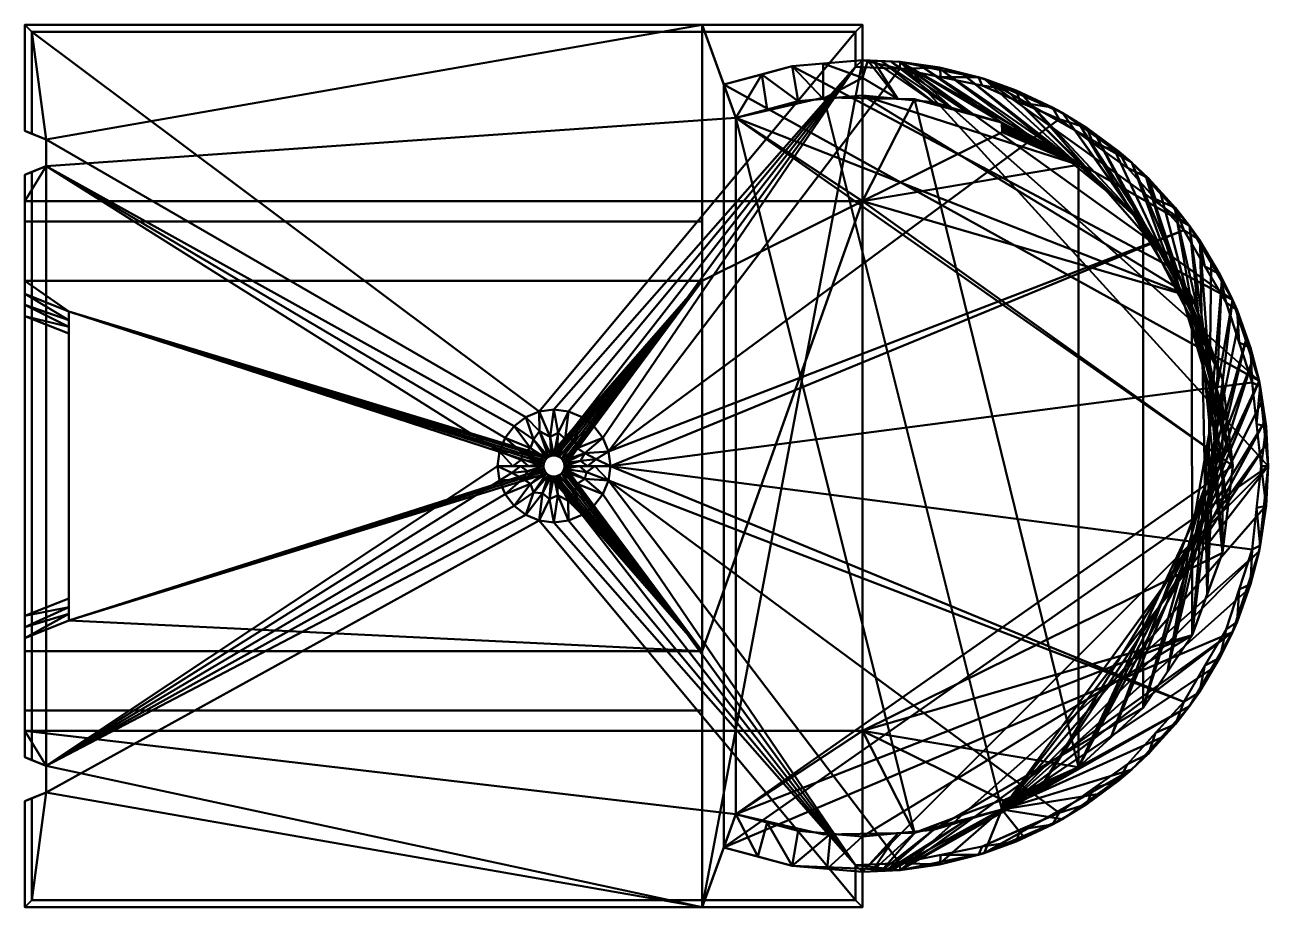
# Model space of a CAD drawing. Header units: millimetres. Extents: x -4 to 701, y -250 to 250.
import ezdxf

# ---------------------------------------------------------------- set-up
doc = ezdxf.new("R2010")
doc.units = ezdxf.units.MM
doc.layers.add('A-GENM', color=13, linetype='Continuous', lineweight=30)

# ---------------------------------------------------------------- blocks, each defined once
blk = doc.blocks.new('FamilyGeomCombination_22498-ビュー 1')
at = {"layer": 'A-GENM', "lineweight": 40}
mesh = blk.add_polyface(dxfattribs=at)
corners = [(471, -230, -51), (492.42, -229, -51), (539.93, -219.43, -51), (584.37, -200.12, -51), (623.78, -171.93, -51), (656.41, -136.1, -51), (680.81, -94.24, -51), (695.9, -48.19, -51), (701, 0, -51), (695.9, 48.19, -51), (680.81, 94.24, -51), (656.41, 136.1, -51), (623.78, 171.93, -51), (584.37, 200.12, -51), (539.93, 219.43, -51), (492.42, 229, -51), (471, 230, -51), (431.06, 226.51, -51), (392.34, 216.13, -51), (380.01, 250, -51), (380.01, -250, -51), (392.34, -216.13, -51), (431.06, -226.51, -51)]
mesh.append_faces([[corners[k] for k in face] for face in [(21, 18, 19, 20)]], dxfattribs={"vtx0": -1})
mesh.append_faces([[corners[k] for k in face] for face in [(17, 10, 15, 16)]], dxfattribs={"vtx0": -1, "vtx1": -1})
mesh.append_faces([[corners[k] for k in face] for face in [(1, 6, 21, 22)]], dxfattribs={"vtx0": -1, "vtx1": -1, "vtx3": -1})
mesh.append_faces([[corners[k] for k in face] for face in [(10, 17, 18, 9), (11, 14, 15, 10), (5, 1, 2, 4)]], dxfattribs={"vtx0": -1, "vtx2": -1})
mesh.append_faces([[corners[k] for k in face] for face in [(21, 6, 7, 8)]], dxfattribs={"vtx0": -1, "vtx3": -1})
mesh.append_faces([[corners[k] for k in face] for face in [(0, 1, 22)]], dxfattribs={"vtx1": -1})
mesh.append_faces([[corners[k] for k in face] for face in [(5, 6, 1)]], dxfattribs={"vtx1": -1, "vtx2": -1})
mesh.append_faces([[corners[k] for k in face] for face in [(8, 9, 18, 21)]], dxfattribs={"vtx1": -1, "vtx2": -1, "vtx3": -1})
mesh.append_faces([[corners[k] for k in face] for face in [(12, 13, 14, 11), (2, 3, 4)]], dxfattribs={"vtx2": -1})
mesh = blk.add_polyface(dxfattribs=at)
corners = [(471, 210, -61), (511.19, 206.12, -61), (549.89, 194.62, -61), (593.4, 170.64, -61), (630.06, 137.12, -61), (657.81, 95.92, -61), (675.12, 49.35, -61), (681, 0.03, -61), (675.13, -49.3, -61), (657.84, -95.87, -61), (630.09, -137.08, -61), (593.44, -170.61, -61), (549.94, -194.6, -61), (511.21, -206.11, -61), (471, -210, -61), (434.53, -206.81, -61), (399.18, -197.34, -61), (380.01, -250, -61), (380.01, 250, -61), (399.18, 197.34, -61), (434.53, 206.81, -61)]
mesh.append_faces([[corners[k] for k in face] for face in [(7, 16, 19)]], dxfattribs={"vtx0": -1, "vtx1": -1, "vtx2": -1})
mesh.append_faces([[corners[k] for k in face] for face in [(14, 9, 10, 13)]], dxfattribs={"vtx0": -1, "vtx2": -1})
mesh.append_faces([[corners[k] for k in face] for face in [(19, 5, 6, 7), (16, 7, 8, 9)]], dxfattribs={"vtx0": -1, "vtx3": -1})
mesh.append_faces([[corners[k] for k in face] for face in [(18, 19, 16, 17)]], dxfattribs={"vtx1": -1})
mesh.append_faces([[corners[k] for k in face] for face in [(4, 5, 0, 3), (15, 16, 9, 14)]], dxfattribs={"vtx1": -1, "vtx2": -1})
mesh.append_faces([[corners[k] for k in face] for face in [(1, 2, 3, 0)]], dxfattribs={"vtx2": -1})
mesh.append_faces([[corners[k] for k in face] for face in [(19, 20, 0, 5)]], dxfattribs={"vtx2": -1, "vtx3": -1})
mesh.append_faces([[corners[k] for k in face] for face in [(10, 11, 12, 13)]], dxfattribs={"vtx3": -1})
mesh = blk.add_polyface(dxfattribs=at)
corners = [(392.34, 216.13, -51), (399.18, 197.34, -61), (380.01, 250, -61), (380.01, 250, -51)]
mesh.append_faces([[corners[k] for k in face] for face in [(0, 1, 2), (2, 3, 0)]], dxfattribs={"vtx2": -1})
mesh = blk.add_polyface(dxfattribs=at)
corners = [(380.01, 250, -51), (380.01, 250, -61), (380.01, -250, -61), (380.01, -250, -51)]
mesh.append_faces([[corners[k] for k in face] for face in [(0, 1, 2, 3)]])
mesh = blk.add_polyface(dxfattribs=at)
corners = [(392.34, 216.13, -51), (431.06, 226.51, -51), (471, 230, -51), (471, 220, -56), (471, 210, -61), (434.53, 206.81, -61), (399.18, 197.34, -61), (448.75, 208.05, -61), (448.75, 228.05, -51), (413.91, 221.91, -51), (416.85, 202.07, -61)]
mesh.append_faces([[corners[k] for k in face] for face in [(3, 8, 2)]], dxfattribs={"vtx0": -1})
mesh.append_faces([[corners[k] for k in face] for face in [(6, 9, 10), (1, 5, 9)]], dxfattribs={"vtx0": -1, "vtx1": -1})
mesh.append_faces([[corners[k] for k in face] for face in [(7, 8, 3)]], dxfattribs={"vtx0": -1, "vtx1": -1, "vtx2": -1})
mesh.append_faces([[corners[k] for k in face] for face in [(9, 5, 10), (7, 1, 8)]], dxfattribs={"vtx0": -1, "vtx2": -1})
mesh.append_faces([[corners[k] for k in face] for face in [(7, 5, 1)]], dxfattribs={"vtx1": -1, "vtx2": -1})
mesh.append_faces([[corners[k] for k in face] for face in [(6, 0, 9), (3, 4, 7)]], dxfattribs={"vtx2": -1})
mesh = blk.add_polyface(dxfattribs=at)
corners = [(471, 230, -51), (492.42, 229, -51), (549.89, 194.62, -61), (511.19, 206.12, -61), (471, 210, -61), (471, 220, -56), (481.71, 229.5, -51), (477.13, 229.71, -51), (491.09, 208.06, -61), (474.07, 229.86, -51), (487.07, 229.25, -51), (530.54, 200.37, -61), (520.86, 203.24, -61)]
mesh.append_faces([[corners[k] for k in face] for face in [(5, 8, 4)]], dxfattribs={"vtx0": -1})
mesh.append_faces([[corners[k] for k in face] for face in [(7, 8, 9), (1, 11, 10)]], dxfattribs={"vtx0": -1, "vtx1": -1})
mesh.append_faces([[corners[k] for k in face] for face in [(5, 9, 8)]], dxfattribs={"vtx0": -1, "vtx1": -1, "vtx2": -1})
mesh.append_faces([[corners[k] for k in face] for face in [(7, 3, 8), (10, 11, 12)]], dxfattribs={"vtx0": -1, "vtx2": -1})
mesh.append_faces([[corners[k] for k in face] for face in [(2, 11, 1)]], dxfattribs={"vtx1": -1})
mesh.append_faces([[corners[k] for k in face] for face in [(6, 10, 12), (12, 3, 6), (7, 6, 3)]], dxfattribs={"vtx1": -1, "vtx2": -1})
mesh.append_faces([[corners[k] for k in face] for face in [(5, 0, 9)]], dxfattribs={"vtx2": -1})
mesh = blk.add_polyface(dxfattribs=at)
corners = [(492.42, 229, -51), (539.93, 219.43, -51), (584.37, 200.12, -51), (623.78, 171.93, -51), (656.41, 136.1, -51), (680.81, 94.24, -51), (695.9, 48.19, -51), (701, 0, -51), (549.94, -194.6, -61), (593.44, -170.61, -61), (630.09, -137.08, -61), (657.84, -95.87, -61), (675.13, -49.3, -61), (681, 0.03, -61), (675.12, 49.35, -61), (657.81, 95.92, -61), (630.06, 137.12, -61), (593.4, 170.64, -61), (549.89, 194.62, -61), (562.15, 209.77, -51), (640.09, 154.01, -51), (688.35, 71.21, -51), (668.61, 115.17, -51), (666.48, -72.59, -61), (604.07, 186.02, -51), (666.47, 72.64, -61), (698.45, 24.09, -51), (572.56, 182.12, -61), (516.18, 224.21, -51), (528.05, 221.82, -51), (643.96, -116.48, -61), (643.93, 116.52, -61), (611.73, 153.88, -61), (551.04, 214.6, -51), (611.76, -153.85, -61), (678.07, -24.64, -61), (631.94, 162.97, -51), (678.06, 24.69, -61), (674.71, 104.7, -51), (662.51, 125.63, -51), (613.93, 178.97, -51), (594.22, 193.07, -51), (571.69, -182.61, -61), (699.72, 12.05, -51), (697.17, 36.14, -51), (504.3, 226.61, -51), (684.58, 82.72, -51), (573.26, 204.95, -51), (692.12, 59.7, -51), (648.25, 145.06, -51)]
mesh.append_faces([[corners[k] for k in face] for face in [(8, 43, 7), (45, 18, 0)]], dxfattribs={"vtx0": -1})
mesh.append_faces([[corners[k] for k in face] for face in [(33, 32, 1), (22, 23, 39), (10, 48, 34), (23, 38, 11), (16, 19, 31), (32, 33, 16), (11, 5, 30), (13, 49, 35), (24, 25, 41), (18, 45, 27), (30, 21, 10), (38, 23, 22), (14, 3, 37), (9, 26, 42), (31, 2, 15), (49, 13, 20)]], dxfattribs={"vtx0": -1, "vtx1": -1})
mesh.append_faces([[corners[k] for k in face] for face in [(30, 46, 21), (37, 3, 36), (34, 48, 6), (39, 23, 12), (12, 4, 39), (14, 24, 40), (30, 5, 46), (17, 28, 29), (36, 13, 37), (28, 17, 27), (14, 40, 3), (15, 2, 41), (42, 26, 43), (9, 6, 44), (10, 21, 48)]], dxfattribs={"vtx0": -1, "vtx2": -1})
mesh.append_faces([[corners[k] for k in face] for face in [(31, 19, 47, 2)]], dxfattribs={"vtx0": -1, "vtx3": -1})
mesh.append_faces([[corners[k] for k in face] for face in [(36, 20, 13), (12, 35, 4), (8, 42, 43), (25, 15, 41), (29, 1, 32), (32, 17, 29), (44, 26, 9), (33, 19, 16), (9, 34, 6), (14, 25, 24), (38, 5, 11), (45, 28, 27), (49, 4, 35)]], dxfattribs={"vtx1": -1, "vtx2": -1})
mesh = blk.add_polyface(dxfattribs=at)
corners = [(701, 0, -51), (695.9, -48.19, -51), (680.81, -94.24, -51), (656.41, -136.1, -51), (623.78, -171.93, -51), (584.37, -200.12, -51), (539.93, -219.43, -51), (492.42, -229, -51), (549.94, -194.6, -61), (549.94, -194.6, -61), (549.94, -194.6, -61), (549.94, -194.6, -61), (549.94, -194.6, -61), (549.94, -194.6, -61), (549.94, -194.6, -61), (549.94, -194.6, -61), (549.94, -194.6, -61), (604.07, -186.02, -51), (549.94, -194.6, -61), (549.94, -194.6, -61), (549.94, -194.6, -61), (640.09, -154.01, -51), (562.15, -209.77, -51), (516.18, -224.21, -51), (549.94, -194.6, -61), (668.61, -115.17, -51), (688.35, -71.21, -51), (698.45, -24.09, -51)]
mesh.append_faces([[corners[k] for k in face] for face in [(22, 6, 9), (12, 2, 25), (17, 5, 10), (8, 23, 7), (26, 2, 19), (27, 14, 0), (26, 13, 1), (3, 18, 25), (16, 6, 23), (15, 5, 22), (17, 24, 4), (27, 1, 20)]])
mesh.append_faces([[corners[k] for k in face] for face in [(11, 21, 4)]], dxfattribs={"vtx0": -1})
mesh.append_faces([[corners[k] for k in face] for face in [(11, 3, 21)]], dxfattribs={"vtx2": -1})
mesh = blk.add_polyface(dxfattribs=at)
corners = [(380.01, -250, -51), (380.01, -250, -61), (399.18, -197.34, -61), (392.34, -216.13, -51)]
mesh.append_faces([[corners[k] for k in face] for face in [(0, 1, 2), (2, 3, 0)]], dxfattribs={"vtx2": -1})
mesh = blk.add_polyface(dxfattribs=at)
corners = [(471, -230, -51), (431.06, -226.51, -51), (392.34, -216.13, -51), (399.18, -197.34, -61), (434.53, -206.81, -61), (471, -210, -61), (416.85, -202.07, -61), (411.7, -221.32, -51), (452.77, -208.4, -61), (451.03, -228.25, -51)]
mesh.append_faces([[corners[k] for k in face] for face in [(3, 7, 2)]], dxfattribs={"vtx0": -1})
mesh.append_faces([[corners[k] for k in face] for face in [(1, 8, 9), (5, 9, 8)]], dxfattribs={"vtx0": -1, "vtx1": -1})
mesh.append_faces([[corners[k] for k in face] for face in [(6, 1, 7), (1, 6, 4), (1, 4, 8)]], dxfattribs={"vtx0": -1, "vtx2": -1})
mesh.append_faces([[corners[k] for k in face] for face in [(3, 6, 7)]], dxfattribs={"vtx1": -1, "vtx2": -1})
mesh.append_faces([[corners[k] for k in face] for face in [(5, 0, 9)]], dxfattribs={"vtx2": -1})
mesh = blk.add_polyface(dxfattribs=at)
corners = [(492.42, -229, -51), (471, -230, -51), (471, -210, -61), (511.21, -206.11, -61), (549.94, -194.6, -61), (481.71, -229.5, -51), (530.57, -200.36, -61), (487.07, -229.25, -51), (484.39, -229.38, -51), (476.36, -229.75, -51), (491.11, -208.06, -61), (501.16, -207.09, -61)]
mesh.append_faces([[corners[k] for k in face] for face in [(4, 7, 6), (3, 5, 11), (1, 10, 9)]], dxfattribs={"vtx0": -1, "vtx1": -1})
mesh.append_faces([[corners[k] for k in face] for face in [(3, 8, 5), (6, 7, 8), (9, 10, 11)]], dxfattribs={"vtx0": -1, "vtx2": -1})
mesh.append_faces([[corners[k] for k in face] for face in [(2, 10, 1)]], dxfattribs={"vtx1": -1})
mesh.append_faces([[corners[k] for k in face] for face in [(5, 9, 11), (3, 6, 8)]], dxfattribs={"vtx1": -1, "vtx2": -1})
mesh.append_faces([[corners[k] for k in face] for face in [(4, 0, 7)]], dxfattribs={"vtx2": -1})
blk = doc.blocks.new('FamilyGeomCombination_23152-ビュー 1')
at = {"layer": 'A-GENM', "lineweight": 40}
mesh = blk.add_polyface(dxfattribs=at)
corners = [(467, 246, 4), (471, 250), (-4, 250), (0, 246, 4)]
mesh.append_faces([[corners[k] for k in face] for face in [(0, 1, 2, 3)]])
mesh = blk.add_polyface(dxfattribs=at)
corners = [(0, 246, 4), (-4, 250), (-4, 190), (0, 188.33, 4)]
mesh.append_faces([[corners[k] for k in face] for face in [(0, 1, 2, 3)]])
mesh = blk.add_polyface(dxfattribs=at)
corners = [(-4, 150, -1241), (-4, 150, -249.5), (-4, 138.5, -139.5), (-4, 105, -106), (-4, 97.5, -106), (-4, 85, -31), (-4, -85, -31), (-4, -97.5, -106), (-4, -105, -106), (-4, -138.5, -139.5), (-4, -150, -249.5), (-4, -150, -1241), (-4, -165, -1241), (-4, -165), (-4, 165), (-4, 165, -1241), (-4, 250, -1241), (-4, 190, -1241), (-4, 190), (-4, 250), (-4, -190, -1241), (-4, -250, -1241), (-4, -250), (-4, -190)]
mesh.append_faces([[corners[k] for k in face] for face in [(17, 18, 19, 16), (21, 22, 23, 20)]])
mesh.append_faces([[corners[k] for k in face] for face in [(14, 2, 3, 5)]], dxfattribs={"vtx0": -1, "vtx2": -1, "vtx3": -1})
mesh.append_faces([[corners[k] for k in face] for face in [(4, 5, 3)]], dxfattribs={"vtx1": -1})
mesh.append_faces([[corners[k] for k in face] for face in [(9, 10, 13), (1, 2, 14)]], dxfattribs={"vtx1": -1, "vtx2": -1})
mesh.append_faces([[corners[k] for k in face] for face in [(8, 9, 13, 6)]], dxfattribs={"vtx1": -1, "vtx2": -1, "vtx3": -1})
mesh.append_faces([[corners[k] for k in face] for face in [(5, 6, 13, 14)]], dxfattribs={"vtx1": -1, "vtx3": -1})
mesh.append_faces([[corners[k] for k in face] for face in [(6, 7, 8), (15, 0, 1, 14)]], dxfattribs={"vtx2": -1})
mesh.append_faces([[corners[k] for k in face] for face in [(10, 11, 12, 13)]], dxfattribs={"vtx3": -1})
mesh = blk.add_polyface(dxfattribs=at)
corners = [(380.01, -250, -1241), (-4, -250, -1241), (-4, -190, -1241), (8, -185, -1241), (8, -170, -1241), (-4, -165, -1241), (-4, -150, -1241), (471, -150, -1241), (550.14, -189.13, -1241), (550.77, -189.55, -1241), (551.28, -190.12, -1241), (551.63, -190.8, -1241), (551.8, -191.55, -1241), (551.77, -192.31, -1241), (551.55, -193.04, -1241), (551.15, -193.69, -1241), (550.6, -194.22, -1241), (549.94, -194.6, -1241), (500.42, -207.93, -1241), (449.15, -208.86, -1241), (399.18, -197.34, -1241), (-4, 250, -1241), (380.01, 250, -1241), (399.18, 197.34, -1241), (449.15, 208.86, -1241), (500.42, 207.93, -1241), (549.94, 194.6, -1241), (550.6, 194.22, -1241), (551.15, 193.69, -1241), (551.55, 193.04, -1241), (551.77, 192.31, -1241), (551.8, 191.55, -1241), (551.63, 190.8, -1241), (551.28, 190.12, -1241), (550.77, 189.55, -1241), (550.14, 189.13, -1241), (471, 150, -1241), (-4, 150, -1241), (-4, 165, -1241), (8, 170, -1241), (8, 185, -1241), (-4, 190, -1241)]
mesh.append_faces([[corners[k] for k in face] for face in [(16, 14, 15), (3, 0, 1, 2)]], dxfattribs={"vtx0": -1})
mesh.append_faces([[corners[k] for k in face] for face in [(37, 39, 23, 36)]], dxfattribs={"vtx0": -1, "vtx1": -1, "vtx2": -1})
mesh.append_faces([[corners[k] for k in face] for face in [(0, 3, 4), (20, 6, 7), (18, 7, 8)]], dxfattribs={"vtx0": -1, "vtx2": -1})
mesh.append_faces([[corners[k] for k in face] for face in [(7, 18, 19, 20), (26, 31, 32, 33), (26, 33, 34, 35)]], dxfattribs={"vtx0": -1, "vtx3": -1})
mesh.append_faces([[corners[k] for k in face] for face in [(5, 6, 4), (29, 30, 27, 28), (38, 39, 37), (21, 22, 40, 41)]], dxfattribs={"vtx1": -1})
mesh.append_faces([[corners[k] for k in face] for face in [(12, 13, 17, 11), (10, 11, 17, 9), (24, 25, 36, 23)]], dxfattribs={"vtx1": -1, "vtx2": -1})
mesh.append_faces([[corners[k] for k in face] for face in [(20, 0, 4, 6)]], dxfattribs={"vtx1": -1, "vtx2": -1, "vtx3": -1})
mesh.append_faces([[corners[k] for k in face] for face in [(13, 14, 16, 17), (8, 9, 17, 18), (26, 27, 30, 31), (25, 26, 35, 36), (39, 40, 22, 23)]], dxfattribs={"vtx1": -1, "vtx3": -1})
mesh = blk.add_polyface(dxfattribs=at)
corners = [(380.01, 250, -1241), (-4, 250, -1241), (-4, 250), (471, 250), (471, 250, -51), (380.01, 250, -51), (380.01, 250, -61)]
mesh.append_faces([[corners[k] for k in face] for face in [(2, 5, 6)]], dxfattribs={"vtx0": -1, "vtx2": -1})
mesh.append_faces([[corners[k] for k in face] for face in [(1, 2, 6, 0)]], dxfattribs={"vtx1": -1})
mesh.append_faces([[corners[k] for k in face] for face in [(3, 4, 5, 2)]], dxfattribs={"vtx2": -1})
mesh = blk.add_polyface(dxfattribs=at)
corners = [(380.01, -250, -61), (399.18, -197.34, -61), (449.15, -208.86, -61), (500.42, -207.93, -61), (549.94, -194.6, -61), (593.44, -170.61, -61), (630.09, -137.08, -61), (657.84, -95.87, -61), (675.13, -49.3, -61), (681, 0.03, -61), (675.12, 49.35, -61), (657.81, 95.92, -61), (630.06, 137.12, -61), (593.4, 170.64, -61), (549.89, 194.62, -61), (500.38, 207.93, -61), (449.13, 208.86, -61), (399.18, 197.34, -61), (380.01, 250, -61)]
mesh.append_faces([[corners[k] for k in face] for face in [(10, 8, 9)]], dxfattribs={"vtx0": -1})
mesh.append_faces([[corners[k] for k in face] for face in [(13, 5, 6, 12), (17, 3, 4, 16)]], dxfattribs={"vtx0": -1, "vtx2": -1})
mesh.append_faces([[corners[k] for k in face] for face in [(17, 1, 2, 3), (5, 13, 14, 15)]], dxfattribs={"vtx0": -1, "vtx3": -1})
mesh.append_faces([[corners[k] for k in face] for face in [(0, 1, 17, 18)]], dxfattribs={"vtx1": -1})
mesh.append_faces([[corners[k] for k in face] for face in [(6, 7, 11, 12), (4, 5, 15, 16), (7, 8, 10, 11)]], dxfattribs={"vtx1": -1, "vtx3": -1})
mesh = blk.add_polyface(dxfattribs=at)
corners = [(471, 250, -51), (471, 230, -51), (492.42, 229, -51), (539.93, 219.43, -51), (584.37, 200.12, -51), (623.78, 171.93, -51), (656.41, 136.1, -51), (680.81, 94.24, -51), (695.9, 48.19, -51), (701, 0, -51), (695.9, -48.19, -51), (680.81, -94.24, -51), (656.41, -136.1, -51), (623.78, -171.93, -51), (584.37, -200.12, -51), (539.93, -219.43, -51), (492.42, -229, -51), (471, -230, -51), (471, -250, -51), (380.01, -250, -51), (380.01, 250, -51)]
mesh.append_faces([[corners[k] for k in face] for face in [(15, 13, 14)]], dxfattribs={"vtx0": -1})
mesh.append_faces([[corners[k] for k in face] for face in [(9, 17, 1, 2)]], dxfattribs={"vtx0": -1, "vtx1": -1, "vtx3": -1})
mesh.append_faces([[corners[k] for k in face] for face in [(6, 2, 3, 5)]], dxfattribs={"vtx0": -1, "vtx2": -1})
mesh.append_faces([[corners[k] for k in face] for face in [(7, 8, 2, 6), (8, 9, 2), (11, 12, 16, 10)]], dxfattribs={"vtx1": -1, "vtx2": -1})
mesh.append_faces([[corners[k] for k in face] for face in [(16, 17, 9, 10), (15, 16, 12, 13)]], dxfattribs={"vtx1": -1, "vtx3": -1})
mesh.append_faces([[corners[k] for k in face] for face in [(20, 0, 1, 19), (3, 4, 5)]], dxfattribs={"vtx2": -1})
mesh.append_faces([[corners[k] for k in face] for face in [(17, 18, 19, 1)]], dxfattribs={"vtx2": -1, "vtx3": -1})
mesh = blk.add_polyface(dxfattribs=at)
corners = [(380.01, 138.5, -139.5), (380.01, 150, -249.5), (380.01, 150, -106), (380.01, 105, -106), (380.01, -138.5, -139.5), (380.01, -105, -106), (380.01, -150, -106), (380.01, -150, -249.5), (380.01, 250, -51), (380.01, -250, -51), (380.01, -250, -61), (380.01, 250, -61)]
mesh.append_faces([[corners[k] for k in face] for face in [(11, 8, 9, 10)]])
mesh.append_faces([[corners[k] for k in face] for face in [(1, 2, 0), (3, 0, 2)]], dxfattribs={"vtx1": -1})
mesh.append_faces([[corners[k] for k in face] for face in [(4, 5, 6), (6, 7, 4)]], dxfattribs={"vtx2": -1})
mesh = blk.add_polyface(dxfattribs=at)
corners = [(399.18, 197.34, -1241), (380.01, 250, -1241), (380.01, 250, -61), (399.18, 197.34, -61), (399.18, 197.34, -106)]
mesh.append_faces([[corners[k] for k in face] for face in [(2, 3, 4)]], dxfattribs={"vtx2": -1})
mesh.append_faces([[corners[k] for k in face] for face in [(4, 0, 1, 2)]], dxfattribs={"vtx3": -1})
mesh = blk.add_polyface(dxfattribs=at)
corners = [(467, 226.18, 4), (471, 230), (471, 250), (467, 246, 4)]
mesh.append_faces([[corners[k] for k in face] for face in [(0, 1, 2, 3)]])
mesh = blk.add_polyface(dxfattribs=at)
corners = [(471, 250, -51), (471, 250), (471, 230), (471, 230, -51)]
mesh.append_faces([[corners[k] for k in face] for face in [(0, 1, 2, 3)]])
mesh = blk.add_polyface(dxfattribs=at)
corners = [(467, 246, 4), (0, 246, 4), (0, 188.33, 4), (8, 185, 4), (8, 170, 4), (0, 166.67, 4), (0, -166.67, 4), (8, -170, 4), (8, -185, 4), (0, -188.33, 4), (0, -246, 4), (467, -246, 4), (467, -226.18, 4), (492.14, -225.01, 4), (538.8, -215.59, 4), (582.46, -196.61, 4), (621.16, -168.9, 4), (653.21, -133.7, 4), (677.17, -92.57, 4), (691.99, -47.34, 4), (697, 0, 4), (691.99, 47.34, 4), (677.17, 92.57, 4), (653.21, 133.7, 4), (621.16, 168.9, 4), (582.46, 196.61, 4), (538.8, 215.59, 4), (492.14, 225.01, 4), (467, 226.18, 4), (328, 0, 4), (326.91, -8.28, 4), (323.71, -16, 4), (318.63, -22.63, 4), (312, -27.71, 4), (304.28, -30.91, 4), (296, -32, 4), (287.72, -30.91, 4), (280, -27.71, 4), (273.37, -22.63, 4), (268.29, -16, 4), (265.09, -8.28, 4), (264, 0, 4), (265.09, 8.28, 4), (268.29, 16, 4), (273.37, 22.63, 4), (280, 27.71, 4), (287.72, 30.91, 4), (296, 32, 4), (304.28, 30.91, 4), (312, 27.71, 4), (318.63, 22.63, 4), (323.71, 16, 4), (326.91, 8.28, 4)]
mesh.append_faces([[corners[k] for k in face] for face in [(3, 1, 2), (7, 4, 5, 6)]], dxfattribs={"vtx0": -1})
mesh.append_faces([[corners[k] for k in face] for face in [(50, 28, 49), (29, 23, 52), (48, 28, 47), (49, 28, 48), (44, 4, 43), (38, 7, 37), (35, 12, 34), (34, 12, 33)]], dxfattribs={"vtx0": -1, "vtx1": -1})
mesh.append_faces([[corners[k] for k in face] for face in [(52, 27, 28, 51), (36, 11, 12, 35), (12, 32, 33), (17, 29, 30), (4, 44, 45, 3), (46, 0, 1), (8, 36, 37, 7), (7, 40, 41)]], dxfattribs={"vtx0": -1, "vtx2": -1})
mesh.append_faces([[corners[k] for k in face] for face in [(3, 45, 46, 1)]], dxfattribs={"vtx0": -1, "vtx2": -1, "vtx3": -1})
mesh.append_faces([[corners[k] for k in face] for face in [(52, 25, 26, 27), (30, 15, 16, 17), (30, 13, 14, 15)]], dxfattribs={"vtx0": -1, "vtx3": -1})
mesh.append_faces([[corners[k] for k in face] for face in [(9, 10, 8)]], dxfattribs={"vtx1": -1})
mesh.append_faces([[corners[k] for k in face] for face in [(24, 25, 52, 23), (22, 23, 29, 21), (50, 51, 28), (20, 21, 29, 19), (18, 19, 29, 17), (31, 32, 12), (42, 43, 4), (38, 39, 7), (39, 40, 7)]], dxfattribs={"vtx1": -1, "vtx2": -1})
mesh.append_faces([[corners[k] for k in face] for face in [(41, 42, 4, 7), (10, 11, 36, 8)]], dxfattribs={"vtx1": -1, "vtx2": -1, "vtx3": -1})
mesh.append_faces([[corners[k] for k in face] for face in [(28, 0, 46, 47), (30, 31, 12, 13)]], dxfattribs={"vtx1": -1, "vtx3": -1})
mesh = blk.add_polyface(dxfattribs=at)
corners = [(492.14, 225.01, 4), (492.42, 229, 0), (471, 230, 0), (467, 226.18, 4)]
mesh.append_faces([[corners[k] for k in face] for face in [(0, 1, 2), (2, 3, 0)]], dxfattribs={"vtx2": -1})
mesh = blk.add_polyface(dxfattribs=at)
corners = [(471, 230, -51), (471, 230), (492.42, 229, 0), (492.42, 229, -51)]
mesh.append_faces([[corners[k] for k in face] for face in [(0, 1, 2, 3)]])
mesh = blk.add_polyface(dxfattribs=at)
corners = [(492.14, 225.01, 4), (538.8, 215.59, 4), (582.46, 196.61, 4), (621.16, 168.9, 4), (653.21, 133.7, 4), (677.17, 92.57, 4), (691.99, 47.34, 4), (697, 0, 4), (701, 0), (699.89, 22.62), (696.55, 45.02, 0), (691.03, 66.98, 0), (683.38, 88.29, 0), (673.66, 108.75, 0), (661.99, 128.16, 0), (648.46, 146.32, 0), (633.21, 163.06, 0), (616.39, 178.22, 0), (598.16, 191.65, 0), (578.69, 203.23, 0), (558.18, 212.84, 0), (536.83, 220.38, 0), (514.84, 225.78, 0), (492.42, 229), (694.49, 23.67, 4), (684.58, 69.95, 4), (665.19, 113.14, 4), (637.19, 151.3, 4), (560.63, 206.1, 4), (601.81, 182.75, 4), (515.47, 220.3, 4)]
mesh.append_faces([[corners[k] for k in face] for face in [(9, 7, 8), (0, 22, 23)]], dxfattribs={"vtx0": -1})
mesh.append_faces([[corners[k] for k in face] for face in [(12, 25, 11), (26, 14, 4), (27, 16, 3), (10, 24, 9), (25, 12, 5), (14, 26, 13), (16, 27, 15), (20, 28, 19), (24, 10, 6), (1, 21, 30)]], dxfattribs={"vtx0": -1, "vtx1": -1})
mesh.append_faces([[corners[k] for k in face] for face in [(4, 14, 15), (18, 2, 29), (6, 10, 11), (3, 16, 17), (22, 0, 30), (2, 18, 19), (1, 20, 21), (17, 29, 3), (20, 1, 28)]], dxfattribs={"vtx0": -1, "vtx2": -1})
mesh.append_faces([[corners[k] for k in face] for face in [(12, 13, 5), (27, 4, 15), (17, 18, 29), (25, 6, 11), (26, 5, 13), (24, 7, 9), (21, 22, 30), (28, 2, 19)]], dxfattribs={"vtx1": -1, "vtx2": -1})
mesh = blk.add_polyface(dxfattribs=at)
corners = [(701, 0, -51), (695.9, 48.19, -51), (680.81, 94.24, -51), (656.41, 136.1, -51), (623.78, 171.93, -51), (584.37, 200.12, -51), (539.93, 219.43, -51), (492.42, 229, -51), (492.42, 229), (514.84, 225.78, 0), (536.83, 220.38, 0), (558.18, 212.84, 0), (578.69, 203.23, 0), (598.16, 191.65, 0), (616.39, 178.22, 0), (633.21, 163.06, 0), (648.46, 146.32, 0), (661.99, 128.16, 0), (673.66, 108.75, 0), (683.38, 88.29, 0), (691.03, 66.98, 0), (696.55, 45.02, 0), (699.89, 22.62), (701, 0)]
mesh.append_faces([[corners[k] for k in face] for face in [(9, 7, 8)]], dxfattribs={"vtx0": -1})
mesh.append_faces([[corners[k] for k in face] for face in [(1, 22, 0), (2, 20, 1), (17, 3, 16), (5, 13, 4), (6, 11, 5), (7, 9, 6)]], dxfattribs={"vtx0": -1, "vtx1": -1})
mesh.append_faces([[corners[k] for k in face] for face in [(16, 3, 4), (3, 17, 18), (1, 21, 22), (2, 19, 20), (2, 18, 19), (4, 13, 14), (5, 11, 12), (6, 10, 11), (4, 15, 16)]], dxfattribs={"vtx0": -1, "vtx2": -1})
mesh.append_faces([[corners[k] for k in face] for face in [(2, 3, 18), (20, 21, 1), (9, 10, 6), (14, 15, 4), (12, 13, 5)]], dxfattribs={"vtx1": -1, "vtx2": -1})
mesh.append_faces([[corners[k] for k in face] for face in [(22, 23, 0)]], dxfattribs={"vtx2": -1})
mesh = blk.add_polyface(dxfattribs=at)
corners = [(399.18, 197.34, -61), (449.13, 208.86, -61), (500.38, 207.93, -61), (549.89, 194.62, -61), (549.94, 194.6, -106), (500.42, 207.93, -106), (449.15, 208.86, -106), (399.18, 197.34, -106)]
mesh.append_faces([[corners[k] for k in face] for face in [(6, 1, 2)]], dxfattribs={"vtx0": -1, "vtx2": -1})
mesh.append_faces([[corners[k] for k in face] for face in [(4, 5, 3), (0, 1, 7)]], dxfattribs={"vtx1": -1})
mesh.append_faces([[corners[k] for k in face] for face in [(2, 3, 5), (5, 6, 2), (6, 7, 1)]], dxfattribs={"vtx1": -1, "vtx2": -1})
mesh = blk.add_polyface(dxfattribs=at)
corners = [(549.94, 194.6, -1241), (500.42, 207.93, -1241), (449.15, 208.86, -1241), (399.18, 197.34, -1241), (399.18, 197.34, -106), (449.15, 208.86, -106), (500.42, 207.93, -106), (549.94, 194.6, -106)]
mesh.append_faces([[corners[k] for k in face] for face in [(5, 2, 3, 4)]], dxfattribs={"vtx0": -1})
mesh.append_faces([[corners[k] for k in face] for face in [(6, 1, 2, 5)]], dxfattribs={"vtx0": -1, "vtx2": -1})
mesh.append_faces([[corners[k] for k in face] for face in [(7, 0, 1, 6)]], dxfattribs={"vtx2": -1})
mesh = blk.add_polyface(dxfattribs=at)
corners = [(-4, 105, -106), (380.01, 105, -106), (380.01, 150, -106), (471, 150, -106), (550.14, 189.13, -106), (550.77, 189.55, -106), (551.28, 190.12, -106), (551.63, 190.8, -106), (551.8, 191.55, -106), (551.77, 192.31, -106), (551.55, 193.04, -106), (551.15, 193.69, -106), (550.6, 194.22, -106), (549.89, 194.62, -106), (593.4, 170.64, -106), (630.06, 137.12, -106), (657.81, 95.92, -106), (675.12, 49.35, -106), (681, 0.03, -106), (675.13, -49.3, -106), (657.84, -95.87, -106), (630.09, -137.08, -106), (593.44, -170.61, -106), (549.94, -194.6, -106), (550.6, -194.22, -106), (551.15, -193.69, -106), (551.55, -193.04, -106), (551.77, -192.31, -106), (551.8, -191.55, -106), (551.63, -190.8, -106), (551.28, -190.12, -106), (550.77, -189.55, -106), (550.14, -189.13, -106), (471, -150, -106), (380.01, -150, -106), (380.01, -105, -106), (-4, -105, -106), (-4, -97.5, -106), (21, -87.5, -106), (21, 87.5, -106), (-4, 97.5, -106), (290, 0, -106), (290.2, -1.55, -106), (290.8, -3, -106), (291.76, -4.24, -106), (293, -5.2, -106), (294.45, -5.8, -106), (296, -6, -106), (297.55, -5.8, -106), (299, -5.2, -106), (300.24, -4.24, -106), (301.2, -3, -106), (301.8, -1.55, -106), (302, 0, -106), (301.8, 1.55, -106), (301.2, 3, -106), (300.24, 4.24, -106), (299, 5.2, -106), (297.55, 5.8, -106), (296, 6, -106), (294.45, 5.8, -106), (293, 5.2, -106), (291.76, 4.24, -106), (290.8, 3, -106), (290.2, 1.55, -106)]
mesh.append_faces([[corners[k] for k in face] for face in [(14, 12, 13), (38, 35, 36, 37)]], dxfattribs={"vtx0": -1})
mesh.append_faces([[corners[k] for k in face] for face in [(9, 14, 8), (12, 14, 11), (29, 22, 28), (60, 1, 59), (56, 1, 55), (63, 39, 62), (50, 35, 49)]], dxfattribs={"vtx0": -1, "vtx1": -1})
mesh.append_faces([[corners[k] for k in face] for face in [(1, 3, 35, 53)]], dxfattribs={"vtx0": -1, "vtx1": -1, "vtx2": -1, "vtx3": -1})
mesh.append_faces([[corners[k] for k in face] for face in [(33, 3, 18, 19)]], dxfattribs={"vtx0": -1, "vtx1": -1, "vtx3": -1})
mesh.append_faces([[corners[k] for k in face] for face in [(14, 10, 11), (14, 5, 6), (14, 3, 4), (14, 4, 5), (22, 29, 30), (22, 27, 28), (22, 26, 27), (33, 19, 20), (22, 24, 25), (22, 30, 31), (1, 58, 59), (1, 54, 55), (1, 56, 57), (1, 60, 61), (39, 61, 62), (39, 63, 64), (35, 52, 53), (35, 50, 51), (35, 51, 52), (35, 47, 48), (38, 43, 44), (38, 42, 43), (35, 45, 46)]], dxfattribs={"vtx0": -1, "vtx2": -1})
mesh.append_faces([[corners[k] for k in face] for face in [(39, 0, 1, 61), (38, 44, 45, 35)]], dxfattribs={"vtx0": -1, "vtx2": -1, "vtx3": -1})
mesh.append_faces([[corners[k] for k in face] for face in [(3, 14, 15, 16), (3, 16, 17, 18), (22, 31, 32, 33)]], dxfattribs={"vtx0": -1, "vtx3": -1})
mesh.append_faces([[corners[k] for k in face] for face in [(2, 3, 1)]], dxfattribs={"vtx1": -1})
mesh.append_faces([[corners[k] for k in face] for face in [(7, 8, 14), (9, 10, 14), (6, 7, 14), (21, 22, 33, 20), (25, 26, 22), (57, 58, 1), (53, 54, 1), (64, 41, 39), (48, 49, 35), (46, 47, 35)]], dxfattribs={"vtx1": -1, "vtx2": -1})
mesh.append_faces([[corners[k] for k in face] for face in [(41, 42, 38, 39)]], dxfattribs={"vtx1": -1, "vtx3": -1})
mesh.append_faces([[corners[k] for k in face] for face in [(22, 23, 24), (39, 40, 0)]], dxfattribs={"vtx2": -1})
mesh.append_faces([[corners[k] for k in face] for face in [(33, 34, 35, 3)]], dxfattribs={"vtx2": -1, "vtx3": -1})
mesh = blk.add_polyface(dxfattribs=at)
corners = [(549.89, 194.62, -61), (593.4, 170.64, -61), (630.06, 137.12, -61), (657.81, 95.92, -61), (675.12, 49.35, -61), (681, 0.03, -61), (681, 0.03, -106), (675.12, 49.35, -106), (657.81, 95.92, -106), (630.06, 137.12, -106), (593.4, 170.64, -106), (549.89, 194.62, -106)]
mesh.append_faces([[corners[k] for k in face] for face in [(1, 10, 11, 0)]], dxfattribs={"vtx0": -1})
mesh.append_faces([[corners[k] for k in face] for face in [(3, 8, 9, 2)]], dxfattribs={"vtx0": -1, "vtx2": -1})
mesh.append_faces([[corners[k] for k in face] for face in [(6, 7, 4, 5)]], dxfattribs={"vtx1": -1})
mesh.append_faces([[corners[k] for k in face] for face in [(7, 8, 3, 4), (9, 10, 1, 2)]], dxfattribs={"vtx1": -1, "vtx3": -1})
mesh = blk.add_polyface(dxfattribs=at)
corners = [(550.14, 189.13, -1241), (550.77, 189.55, -1241), (551.28, 190.12, -1241), (551.63, 190.8, -1241), (551.8, 191.55, -1241), (551.77, 192.31, -1241), (551.55, 193.04, -1241), (551.15, 193.69, -1241), (550.6, 194.22, -1241), (549.94, 194.6, -1241), (549.94, 194.6, -106), (550.6, 194.22, -106), (551.15, 193.69, -106), (551.55, 193.04, -106), (551.77, 192.31, -106), (551.8, 191.55, -106), (551.63, 190.8, -106), (551.28, 190.12, -106), (550.77, 189.55, -106), (550.14, 189.13, -106)]
mesh.append_faces([[corners[k] for k in face] for face in [(11, 8, 9, 10)]], dxfattribs={"vtx0": -1})
mesh.append_faces([[corners[k] for k in face] for face in [(17, 2, 3, 16), (18, 1, 2, 17), (16, 3, 4, 15), (15, 4, 5, 14), (14, 5, 6, 13), (12, 7, 8, 11), (13, 6, 7, 12)]], dxfattribs={"vtx0": -1, "vtx2": -1})
mesh.append_faces([[corners[k] for k in face] for face in [(19, 0, 1, 18)]], dxfattribs={"vtx2": -1})
mesh = blk.add_polyface(dxfattribs=at)
corners = [(-4, 190, -1241), (8, 185, -1241), (8, 185, 4), (0, 188.33, 4), (-4, 190)]
mesh.append_faces([[corners[k] for k in face] for face in [(4, 2, 3)]], dxfattribs={"vtx0": -1})
mesh.append_faces([[corners[k] for k in face] for face in [(4, 0, 1, 2)]], dxfattribs={"vtx3": -1})
mesh = blk.add_polyface(dxfattribs=at)
corners = [(8, 170, -1241), (8, 170, 4), (8, 185, 4), (8, 185, -1241)]
mesh.append_faces([[corners[k] for k in face] for face in [(0, 1, 2, 3)]])
mesh = blk.add_polyface(dxfattribs=at)
corners = [(550.14, 189.13, -1241), (550.14, 189.13, -106), (471, 150, -106), (471, 150, -1241)]
mesh.append_faces([[corners[k] for k in face] for face in [(0, 1, 2, 3)]])
mesh = blk.add_polyface(dxfattribs=at)
corners = [(8, 170, -1241), (-4, 165, -1241), (-4, 165), (0, 166.67, 4), (8, 170, 4)]
mesh.append_faces([[corners[k] for k in face] for face in [(3, 4, 2)]], dxfattribs={"vtx1": -1})
mesh.append_faces([[corners[k] for k in face] for face in [(0, 1, 2, 4)]], dxfattribs={"vtx2": -1})
mesh = blk.add_polyface(dxfattribs=at)
corners = [(0, 166.67, 4), (-4, 165), (-4, -165), (0, -166.67, 4)]
mesh.append_faces([[corners[k] for k in face] for face in [(0, 1, 2, 3)]])
mesh = blk.add_polyface(dxfattribs=at)
corners = [(380.01, 150, -249.5), (-4, 150, -249.5), (-4, 150, -1241), (471, 150, -1241), (471, 150, -106), (380.01, 150, -106)]
mesh.append_faces([[corners[k] for k in face] for face in [(4, 5, 0, 3)]], dxfattribs={"vtx2": -1})
mesh.append_faces([[corners[k] for k in face] for face in [(0, 1, 2, 3)]], dxfattribs={"vtx3": -1})
mesh = blk.add_polyface(dxfattribs=at)
corners = [(380.01, 150, -249.5), (380.01, 138.5, -139.5), (-4, 138.5, -139.5), (-4, 150, -249.5)]
mesh.append_faces([[corners[k] for k in face] for face in [(0, 1, 2, 3)]])
mesh = blk.add_polyface(dxfattribs=at)
corners = [(-4, 105, -106), (-4, 138.5, -139.5), (380.01, 138.5, -139.5), (380.01, 105, -106)]
mesh.append_faces([[corners[k] for k in face] for face in [(0, 1, 2, 3)]])
mesh = blk.add_polyface(dxfattribs=at)
corners = [(21, 87.5, -106), (21, 75, -36), (-4, 85, -31), (-4, 97.5, -106), (21, 82.58, -78.44), (-4, 91.25, -68.5), (21, 78.79, -57.22)]
mesh.append_faces([[corners[k] for k in face] for face in [(5, 6, 2)]], dxfattribs={"vtx0": -1, "vtx1": -1})
mesh.append_faces([[corners[k] for k in face] for face in [(5, 4, 6)]], dxfattribs={"vtx0": -1, "vtx2": -1})
mesh.append_faces([[corners[k] for k in face] for face in [(1, 2, 6)]], dxfattribs={"vtx1": -1})
mesh.append_faces([[corners[k] for k in face] for face in [(5, 3, 4)]], dxfattribs={"vtx1": -1, "vtx2": -1})
mesh.append_faces([[corners[k] for k in face] for face in [(3, 0, 4)]], dxfattribs={"vtx2": -1})
mesh = blk.add_polyface(dxfattribs=at)
corners = [(21, 75, -36), (21, -75, -36), (-4, -85, -31), (-4, 85, -31)]
mesh.append_faces([[corners[k] for k in face] for face in [(0, 1, 2, 3)]])
mesh = blk.add_polyface(dxfattribs=at)
corners = [(21, 87.5, -106), (21, -87.5, -106), (21, -75, -36), (21, 75, -36)]
mesh.append_faces([[corners[k] for k in face] for face in [(0, 1, 2, 3)]])
mesh = blk.add_polyface(dxfattribs=at)
corners = [(264, 0, 4), (290, 0, -106), (290.2, 1.55, -106), (290.8, 3, -106), (291.76, 4.24, -106), (293, 5.2, -106), (294.45, 5.8, -106), (296, 6, -106), (297.55, 5.8, -106), (299, 5.2, -106), (300.24, 4.24, -106), (301.2, 3, -106), (301.8, 1.55, -106), (302, 0, -106), (328, 0, 4), (326.91, 8.28, 4), (323.71, 16, 4), (318.63, 22.63, 4), (312, 27.71, 4), (304.28, 30.91, 4), (296, 32, 4), (287.72, 30.91, 4), (280, 27.71, 4), (273.37, 22.63, 4), (268.29, 16, 4), (265.09, 8.28, 4), (313.55, 7.27, -51), (307.57, 15.07, -51), (298.48, 18.84, -51), (284.43, 15.07, -51), (281.5, 0, -70.06), (278.45, 7.27, -51), (309.26, 10.18, -60.67), (315, 0, -51), (302.4, 15.44, -60.67), (293.82, 16.57, -60.67), (282.74, 10.18, -60.67), (287.85, 19.66, -41.33), (272.75, 0, -33.03), (277.45, 3.47, -51.54), (311.02, 2.99, -66.61), (319.92, 3.87, -28.88)]
mesh.append_faces([[corners[k] for k in face] for face in [(21, 35, 20), (10, 27, 9), (19, 34, 18), (14, 41, 33), (16, 26, 15), (24, 36, 23), (30, 39, 38), (33, 40, 13), (15, 41, 14)]], dxfattribs={"vtx0": -1, "vtx1": -1})
mesh.append_faces([[corners[k] for k in face] for face in [(31, 39, 2), (12, 40, 26), (32, 11, 26), (34, 9, 27), (16, 32, 26), (34, 27, 18), (2, 39, 30), (15, 26, 41), (31, 25, 39), (38, 39, 25), (29, 5, 37), (27, 32, 17), (34, 28, 8), (29, 36, 4), (35, 28, 20), (37, 22, 29), (41, 40, 33), (32, 27, 10), (24, 31, 36), (6, 35, 37), (23, 36, 29), (37, 35, 21), (19, 28, 34), (28, 35, 7), (36, 31, 3), (40, 41, 26)]], dxfattribs={"vtx0": -1, "vtx1": -1, "vtx2": -1})
mesh.append_faces([[corners[k] for k in face] for face in [(34, 8, 9), (40, 12, 13), (27, 17, 18), (32, 16, 17), (36, 3, 4), (29, 4, 5), (37, 5, 6), (29, 22, 23)]], dxfattribs={"vtx0": -1, "vtx2": -1})
mesh.append_faces([[corners[k] for k in face] for face in [(1, 2, 30)]], dxfattribs={"vtx1": -1})
mesh.append_faces([[corners[k] for k in face] for face in [(11, 12, 26), (10, 11, 32), (6, 7, 35), (21, 22, 37), (19, 20, 28), (7, 8, 28), (2, 3, 31), (24, 25, 31)]], dxfattribs={"vtx1": -1, "vtx2": -1})
mesh.append_faces([[corners[k] for k in face] for face in [(25, 0, 38)]], dxfattribs={"vtx2": -1})
mesh = blk.add_polyface(dxfattribs=at)
corners = [(681, 0.03, -61), (675.13, -49.3, -61), (657.84, -95.87, -61), (630.09, -137.08, -61), (593.44, -170.61, -61), (549.94, -194.6, -61), (549.94, -194.6, -106), (593.44, -170.61, -106), (630.09, -137.08, -106), (657.84, -95.87, -106), (675.13, -49.3, -106), (681, 0.03, -106)]
mesh.append_faces([[corners[k] for k in face] for face in [(6, 7, 4, 5)]], dxfattribs={"vtx1": -1})
mesh.append_faces([[corners[k] for k in face] for face in [(7, 8, 3, 4), (2, 3, 8, 9), (9, 10, 1, 2)]], dxfattribs={"vtx1": -1, "vtx3": -1})
mesh.append_faces([[corners[k] for k in face] for face in [(10, 11, 0, 1)]], dxfattribs={"vtx3": -1})
mesh = blk.add_polyface(dxfattribs=at)
corners = [(290, 0, -106), (264, 0, 4), (265.09, -8.28, 4), (268.29, -16, 4), (273.37, -22.63, 4), (280, -27.71, 4), (287.72, -30.91, 4), (296, -32, 4), (304.28, -30.91, 4), (312, -27.71, 4), (318.63, -22.63, 4), (323.71, -16, 4), (326.91, -8.28, 4), (328, 0, 4), (302, 0, -106), (301.8, -1.55, -106), (301.2, -3, -106), (300.24, -4.24, -106), (299, -5.2, -106), (297.55, -5.8, -106), (296, -6, -106), (294.45, -5.8, -106), (293, -5.2, -106), (291.76, -4.24, -106), (290.8, -3, -106), (290.2, -1.55, -106), (278.45, -7.27, -51), (284.43, -15.07, -51), (293.52, -18.84, -51), (307.57, -15.07, -51), (310.5, 0, -70.06), (313.55, -7.27, -51), (282.74, -10.18, -60.67), (277, 0, -51), (289.6, -15.44, -60.67), (298.18, -16.57, -60.67), (309.26, -10.18, -60.67), (304.15, -19.66, -41.33), (319.25, 0, -33.03), (314.55, -3.47, -51.54), (280.98, -2.99, -66.61), (272.08, -3.87, -28.88)]
mesh.append_faces([[corners[k] for k in face] for face in [(8, 35, 7), (23, 27, 22), (6, 34, 5), (1, 41, 33), (3, 26, 2), (11, 36, 10), (30, 39, 38), (33, 40, 0), (2, 41, 1)]], dxfattribs={"vtx0": -1, "vtx1": -1})
mesh.append_faces([[corners[k] for k in face] for face in [(31, 39, 15), (25, 40, 26), (32, 24, 26), (34, 22, 27), (3, 32, 26), (34, 27, 5), (15, 39, 30), (2, 26, 41), (31, 12, 39), (38, 39, 12), (29, 18, 37), (27, 32, 4), (34, 28, 21), (29, 36, 17), (35, 28, 7), (37, 9, 29), (41, 40, 33), (32, 27, 23), (11, 31, 36), (19, 35, 37), (10, 36, 29), (37, 35, 8), (6, 28, 34), (28, 35, 20), (36, 31, 16), (40, 41, 26)]], dxfattribs={"vtx0": -1, "vtx1": -1, "vtx2": -1})
mesh.append_faces([[corners[k] for k in face] for face in [(34, 21, 22), (40, 25, 0), (27, 4, 5), (32, 3, 4), (36, 16, 17), (29, 17, 18), (37, 18, 19), (29, 9, 10)]], dxfattribs={"vtx0": -1, "vtx2": -1})
mesh.append_faces([[corners[k] for k in face] for face in [(14, 15, 30)]], dxfattribs={"vtx1": -1})
mesh.append_faces([[corners[k] for k in face] for face in [(24, 25, 26), (23, 24, 32), (19, 20, 35), (8, 9, 37), (6, 7, 28), (20, 21, 28), (15, 16, 31), (11, 12, 31)]], dxfattribs={"vtx1": -1, "vtx2": -1})
mesh.append_faces([[corners[k] for k in face] for face in [(12, 13, 38)]], dxfattribs={"vtx2": -1})
mesh = blk.add_polyface(dxfattribs=at)
corners = [(697, 0, 4), (691.99, -47.34, 4), (677.17, -92.57, 4), (653.21, -133.7, 4), (621.16, -168.9, 4), (582.46, -196.61, 4), (538.8, -215.59, 4), (492.14, -225.01, 4), (492.42, -229, 0), (514.84, -225.78, 0), (536.83, -220.38, 0), (558.19, -212.83, 0), (578.69, -203.23, 0), (598.16, -191.65, 0), (616.39, -178.22, 0), (633.21, -163.06, 0), (648.46, -146.32, 0), (661.99, -128.15, 0), (673.67, -108.75, 0), (683.38, -88.29, 0), (691.03, -66.98), (696.55, -45.02, 0), (699.89, -22.62, 0), (701, 0), (515.47, -220.3, 4), (560.63, -206.1, 4), (601.81, -182.75, 4), (637.19, -151.3, 4), (665.19, -113.14, 4), (684.58, -69.95, 4), (694.49, -23.67, 4)]
mesh.append_faces([[corners[k] for k in face] for face in [(9, 7, 8), (0, 22, 23)]], dxfattribs={"vtx0": -1})
mesh.append_faces([[corners[k] for k in face] for face in [(12, 25, 11), (26, 14, 4), (27, 16, 3), (10, 24, 9), (24, 10, 6), (25, 12, 5), (14, 26, 13), (16, 27, 15), (19, 2, 18), (22, 30, 21), (1, 21, 30)]], dxfattribs={"vtx0": -1, "vtx1": -1})
mesh.append_faces([[corners[k] for k in face] for face in [(4, 14, 15), (6, 10, 11), (22, 0, 30), (20, 1, 29), (19, 29, 2), (28, 17, 18), (18, 2, 28), (17, 28, 3), (1, 20, 21)]], dxfattribs={"vtx0": -1, "vtx2": -1})
mesh.append_faces([[corners[k] for k in face] for face in [(24, 7, 9), (26, 5, 13), (12, 13, 5), (27, 4, 15), (25, 6, 11), (19, 20, 29), (16, 17, 3)]], dxfattribs={"vtx1": -1, "vtx2": -1})
mesh = blk.add_polyface(dxfattribs=at)
corners = [(492.42, -229, -51), (539.93, -219.43, -51), (584.37, -200.12, -51), (623.78, -171.93, -51), (656.41, -136.1, -51), (680.81, -94.24, -51), (695.9, -48.19, -51), (701, 0, -51), (701, 0), (699.89, -22.62, 0), (696.55, -45.02, 0), (691.03, -66.98, 0), (683.38, -88.29, 0), (673.67, -108.75, 0), (661.99, -128.15, 0), (648.46, -146.32, 0), (633.21, -163.06, 0), (616.39, -178.22, 0), (598.16, -191.65, 0), (578.69, -203.23, 0), (558.19, -212.83, 0), (536.83, -220.38, 0), (514.84, -225.78, 0), (492.42, -229)]
mesh.append_faces([[corners[k] for k in face] for face in [(9, 7, 8)]], dxfattribs={"vtx0": -1})
mesh.append_faces([[corners[k] for k in face] for face in [(1, 22, 0), (2, 20, 1), (17, 3, 16), (5, 13, 4), (6, 11, 5), (7, 9, 6)]], dxfattribs={"vtx0": -1, "vtx1": -1})
mesh.append_faces([[corners[k] for k in face] for face in [(16, 3, 4), (3, 17, 18), (1, 21, 22), (2, 19, 20), (2, 18, 19), (4, 13, 14), (5, 11, 12), (6, 10, 11), (4, 15, 16)]], dxfattribs={"vtx0": -1, "vtx2": -1})
mesh.append_faces([[corners[k] for k in face] for face in [(2, 3, 18), (20, 21, 1), (9, 10, 6), (14, 15, 4), (12, 13, 5)]], dxfattribs={"vtx1": -1, "vtx2": -1})
mesh.append_faces([[corners[k] for k in face] for face in [(22, 23, 0)]], dxfattribs={"vtx2": -1})
mesh = blk.add_polyface(dxfattribs=at)
corners = [(21, -75, -36), (21, -87.5, -106), (-4, -97.5, -106), (-4, -85, -31), (21, -79.92, -63.56), (-4, -91.25, -68.5), (21, -83.71, -84.78)]
mesh.append_faces([[corners[k] for k in face] for face in [(5, 6, 2)]], dxfattribs={"vtx0": -1, "vtx1": -1})
mesh.append_faces([[corners[k] for k in face] for face in [(5, 4, 6)]], dxfattribs={"vtx0": -1, "vtx2": -1})
mesh.append_faces([[corners[k] for k in face] for face in [(1, 2, 6)]], dxfattribs={"vtx1": -1})
mesh.append_faces([[corners[k] for k in face] for face in [(5, 3, 4)]], dxfattribs={"vtx1": -1, "vtx2": -1})
mesh.append_faces([[corners[k] for k in face] for face in [(3, 0, 4)]], dxfattribs={"vtx2": -1})
mesh = blk.add_polyface(dxfattribs=at)
corners = [(380.01, -105, -106), (380.01, -138.5, -139.5), (-4, -138.5, -139.5), (-4, -105, -106)]
mesh.append_faces([[corners[k] for k in face] for face in [(0, 1, 2, 3)]])
mesh = blk.add_polyface(dxfattribs=at)
corners = [(380.01, -138.5, -139.5), (380.01, -150, -249.5), (-4, -150, -249.5), (-4, -138.5, -139.5)]
mesh.append_faces([[corners[k] for k in face] for face in [(0, 1, 2, 3)]])
mesh = blk.add_polyface(dxfattribs=at)
corners = [(-4, -150, -249.5), (380.01, -150, -249.5), (380.01, -150, -106), (471, -150, -106), (471, -150, -1241), (-4, -150, -1241)]
mesh.append_faces([[corners[k] for k in face] for face in [(3, 4, 1, 2)]], dxfattribs={"vtx1": -1})
mesh.append_faces([[corners[k] for k in face] for face in [(5, 0, 1, 4)]], dxfattribs={"vtx2": -1})
mesh = blk.add_polyface(dxfattribs=at)
corners = [(471, -150, -1241), (471, -150, -106), (550.14, -189.13, -106), (550.14, -189.13, -1241)]
mesh.append_faces([[corners[k] for k in face] for face in [(0, 1, 2, 3)]])
mesh = blk.add_polyface(dxfattribs=at)
corners = [(-4, -165, -1241), (8, -170, -1241), (8, -170, 4), (0, -166.67, 4), (-4, -165)]
mesh.append_faces([[corners[k] for k in face] for face in [(0, 1, 4)]], dxfattribs={"vtx1": -1})
mesh.append_faces([[corners[k] for k in face] for face in [(2, 3, 4, 1)]], dxfattribs={"vtx2": -1})
mesh = blk.add_polyface(dxfattribs=at)
corners = [(8, -185, -1241), (8, -185, 4), (8, -170, 4), (8, -170, -1241)]
mesh.append_faces([[corners[k] for k in face] for face in [(0, 1, 2, 3)]])
mesh = blk.add_polyface(dxfattribs=at)
corners = [(8, -185, -1241), (-4, -190, -1241), (-4, -190), (0, -188.33, 4), (8, -185, 4)]
mesh.append_faces([[corners[k] for k in face] for face in [(3, 4, 2)]], dxfattribs={"vtx1": -1})
mesh.append_faces([[corners[k] for k in face] for face in [(0, 1, 2, 4)]], dxfattribs={"vtx2": -1})
mesh = blk.add_polyface(dxfattribs=at)
corners = [(0, -188.33, 4), (-4, -190), (-4, -250), (0, -246, 4)]
mesh.append_faces([[corners[k] for k in face] for face in [(0, 1, 2, 3)]])
mesh = blk.add_polyface(dxfattribs=at)
corners = [(549.94, -194.6, -1241), (550.6, -194.22, -1241), (551.15, -193.69, -1241), (551.55, -193.04, -1241), (551.77, -192.31, -1241), (551.8, -191.55, -1241), (551.63, -190.8, -1241), (551.28, -190.12, -1241), (550.77, -189.55, -1241), (550.14, -189.13, -1241), (550.14, -189.13, -106), (550.77, -189.55, -106), (551.28, -190.12, -106), (551.63, -190.8, -106), (551.8, -191.55, -106), (551.77, -192.31, -106), (551.55, -193.04, -106), (551.15, -193.69, -106), (550.6, -194.22, -106), (549.94, -194.6, -106)]
mesh.append_faces([[corners[k] for k in face] for face in [(11, 8, 9, 10)]], dxfattribs={"vtx0": -1})
mesh.append_faces([[corners[k] for k in face] for face in [(17, 2, 3, 16), (18, 1, 2, 17), (16, 3, 4, 15), (15, 4, 5, 14), (14, 5, 6, 13), (12, 7, 8, 11), (13, 6, 7, 12)]], dxfattribs={"vtx0": -1, "vtx2": -1})
mesh.append_faces([[corners[k] for k in face] for face in [(19, 0, 1, 18)]], dxfattribs={"vtx2": -1})
mesh = blk.add_polyface(dxfattribs=at)
corners = [(399.18, -197.34, -61), (380.01, -250, -61), (380.01, -250, -1241), (399.18, -197.34, -1241), (399.18, -197.34, -106)]
mesh.append_faces([[corners[k] for k in face] for face in [(0, 1, 4)]], dxfattribs={"vtx1": -1})
mesh.append_faces([[corners[k] for k in face] for face in [(2, 3, 4, 1)]], dxfattribs={"vtx2": -1})
mesh = blk.add_polyface(dxfattribs=at)
corners = [(549.94, -194.6, -61), (500.42, -207.93, -61), (449.15, -208.86, -61), (399.18, -197.34, -61), (399.18, -197.34, -106), (449.15, -208.86, -106), (500.42, -207.93, -106), (549.94, -194.6, -106)]
mesh.append_faces([[corners[k] for k in face] for face in [(4, 5, 2, 3)]], dxfattribs={"vtx1": -1})
mesh.append_faces([[corners[k] for k in face] for face in [(1, 2, 5, 6)]], dxfattribs={"vtx1": -1, "vtx3": -1})
mesh.append_faces([[corners[k] for k in face] for face in [(6, 7, 0, 1)]], dxfattribs={"vtx3": -1})
mesh = blk.add_polyface(dxfattribs=at)
corners = [(399.18, -197.34, -1241), (449.15, -208.86, -1241), (500.42, -207.93, -1241), (549.94, -194.6, -1241), (549.94, -194.6, -106), (500.42, -207.93, -106), (449.15, -208.86, -106), (399.18, -197.34, -106)]
mesh.append_faces([[corners[k] for k in face] for face in [(5, 2, 3, 4)]], dxfattribs={"vtx0": -1})
mesh.append_faces([[corners[k] for k in face] for face in [(6, 1, 2, 5)]], dxfattribs={"vtx0": -1, "vtx2": -1})
mesh.append_faces([[corners[k] for k in face] for face in [(7, 0, 1, 6)]], dxfattribs={"vtx2": -1})
mesh = blk.add_polyface(dxfattribs=at)
corners = [(467, -226.18, 4), (471, -230, 0), (492.42, -229, 0), (492.14, -225.01, 4)]
mesh.append_faces([[corners[k] for k in face] for face in [(0, 1, 2), (2, 3, 0)]], dxfattribs={"vtx2": -1})
mesh = blk.add_polyface(dxfattribs=at)
corners = [(467, -246, 4), (471, -250), (471, -230), (467, -226.18, 4)]
mesh.append_faces([[corners[k] for k in face] for face in [(0, 1, 2, 3)]])
mesh = blk.add_polyface(dxfattribs=at)
corners = [(492.42, -229, -51), (492.42, -229), (471, -230, 0), (471, -230, -51)]
mesh.append_faces([[corners[k] for k in face] for face in [(0, 1, 2, 3)]])
mesh = blk.add_polyface(dxfattribs=at)
corners = [(471, -230, -51), (471, -230), (471, -250), (471, -250, -51)]
mesh.append_faces([[corners[k] for k in face] for face in [(0, 1, 2, 3)]])
mesh = blk.add_polyface(dxfattribs=at)
corners = [(0, -246, 4), (-4, -250), (471, -250), (467, -246, 4)]
mesh.append_faces([[corners[k] for k in face] for face in [(0, 1, 2, 3)]])
mesh = blk.add_polyface(dxfattribs=at)
corners = [(-4, -250, -1241), (380.01, -250, -1241), (380.01, -250, -61), (380.01, -250, -51), (471, -250, -51), (471, -250), (-4, -250)]
mesh.append_faces([[corners[k] for k in face] for face in [(3, 6, 2)]], dxfattribs={"vtx0": -1, "vtx1": -1})
mesh.append_faces([[corners[k] for k in face] for face in [(0, 1, 2, 6)]], dxfattribs={"vtx2": -1})
mesh.append_faces([[corners[k] for k in face] for face in [(3, 4, 5, 6)]], dxfattribs={"vtx3": -1})

msp = doc.modelspace()

# ---------------------------------------------------------------- block references
at = {"color": 8, "lineweight": 40}
msp.add_blockref('FamilyGeomCombination_22498-ビュー 1', (0, 0), dxfattribs=at)
at = {"layer": 'A-GENM', "lineweight": 40}
msp.add_blockref('FamilyGeomCombination_23152-ビュー 1', (0, 0), dxfattribs=at)

doc.saveas('drawing.dxf')
